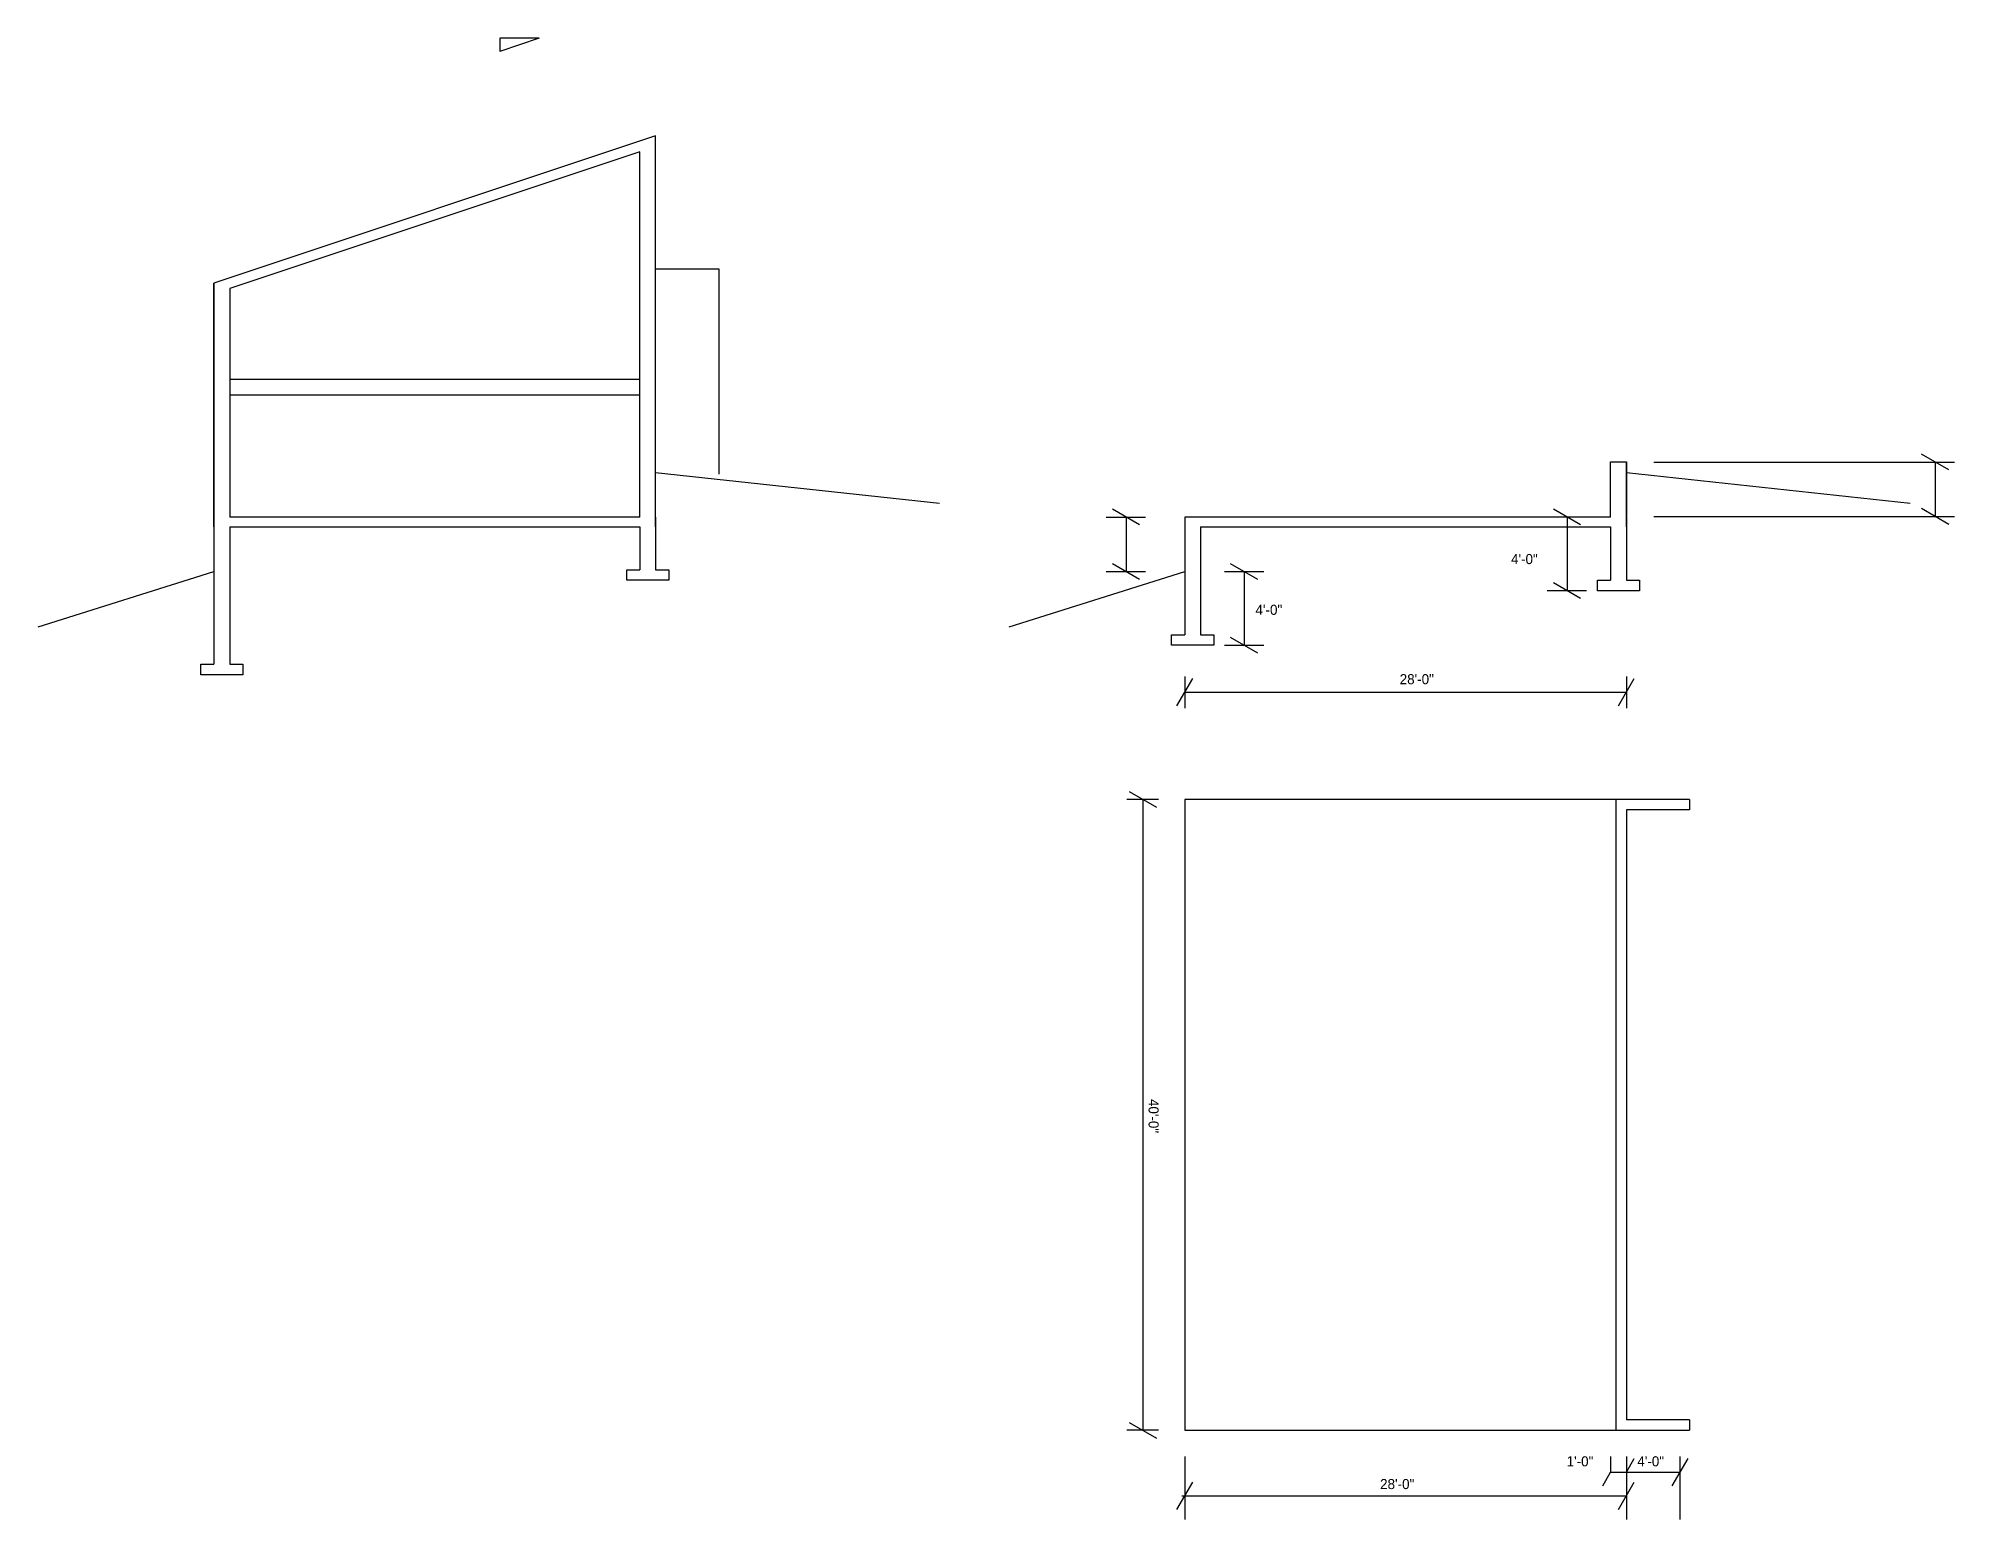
# Model space of a CAD drawing. Header units: inches. Extents: x 683 to 4751, y 1372 to 3815.
# Drawn here: x 2112 to 3570, y 2687 to 3815 of the extents above; entities that cross this region are included whole.
import ezdxf

# ---------------------------------------------------------------- set-up
doc = ezdxf.new("R2010")
doc.units = ezdxf.units.IN
doc.header["$MEASUREMENT"] = 0
doc.layers.add('const', color=253, linetype='Continuous')
doc.layers.add('walls', color=7, linetype='Continuous')

msp = doc.modelspace()

# ---------------------------------------------------------------- texts
at = {"layer": 'const', "char_height": 7.64, "width": 2912.54, "attachment_point": 1}
for s, insert in [('4\'-0"', (3232.1, 3422.2)), ('4\'-0"', (3037.7, 3383.6)), ('28\'-0"', (3147.4, 3330.8)), ('1\'-0"', (3274.4, 2735.7)), ('4\'-0"', (3328.2, 2735.7)), ('28\'-0"', (3132.5, 2718.4))]:
    msp.add_mtext(s, dxfattribs=dict(at, insert=insert))
at = {"layer": 'const', "insert": (2964, 3007.6), "char_height": 7.64, "width": 2912.54, "attachment_point": 1, "rotation": 270}
msp.add_mtext('40\'-0"', dxfattribs=at)

# ---------------------------------------------------------------- linework, layer by layer
msp.add_line((3307.9, 3492.3), (3319.9, 3492.3))
at = {"layer": 'const'}
for p, q in [((2245.3, 3442.8), (2245.3, 3628.3)), ((3319.9, 3492.3), (3319.9, 3450.8)), ((3340.7, 3492.2), (3569.6, 3492.2)), ((3565.1, 3486.2), (3544.4, 3498.2)), ((3554.7, 3492.2), (3554.7, 3450.8)), ((2949.5, 3444.3), (2928.8, 3456.3)), ((3285, 3444.3), (3264.3, 3456.3)), ((3565.1, 3444.8), (3544.4, 3456.8)), ((2924.2, 3450.3), (2954.1, 3450.3)), ((2939.2, 3450.3), (2939.2, 3408.8)), ((3274.7, 3450.3), (3274.7, 3394.3)), ((3340.7, 3450.8), (3569.6, 3450.8)), ((2949.5, 3402.8), (2928.8, 3414.8)), ((3039.5, 3402.8), (3018.7, 3414.8)), ((2924.2, 3408.8), (2954.1, 3408.8)), ((3014.2, 3408.8), (3044, 3408.8)), ((3029.1, 3408.8), (3029.1, 3352.8)), ((3285, 3388.3), (3264.3, 3400.3)), ((3289.6, 3394.3), (3259.7, 3394.3)), ((3039.5, 3346.8), (3018.7, 3358.8)), ((3014.2, 3352.8), (3044, 3352.8)), ((2977.9, 3306.6), (2989.9, 3327.4)), ((2983.9, 3329), (2983.9, 3305)), ((3313.9, 3306.6), (3325.9, 3327.4)), ((3319.9, 3329), (3319.9, 3305)), ((2983.9, 3317), (3319.9, 3317)), ((2941.5, 3241.5), (2962.3, 3229.5)), ((2963.9, 3235.5), (2939.9, 3235.5)), ((2951.9, 3235.5), (2951.9, 2755.5)), ((2941.5, 2761.5), (2962.3, 2749.5)), ((2963.9, 2755.5), (2939.9, 2755.5)), ((2983.9, 2735.5), (2983.9, 2687.5)), ((3307.9, 2735.5), (3307.9, 2723.5)), ((3319.9, 2735.5), (3319.9, 2687.5)), ((3319.9, 2723.5), (3325.9, 2733.9)), ((3354.8, 2713.1), (3366.8, 2733.9)), ((3360.8, 2687.5), (3360.8, 2735.5)), ((2977.9, 2695.1), (2989.9, 2715.9)), ((3301.9, 2713.1), (3307.9, 2723.5)), ((3307.9, 2723.5), (3360.8, 2723.5)), ((3313.9, 2695.1), (3325.9, 2715.9)), ((2981.7, 2705.5), (3319.9, 2705.5))]:
    msp.add_line(p, q, dxfattribs=at)
at = {"layer": 'walls'}
for p, q in [((2492.8, 3814.6), (2462.8, 3804.6)), ((2492.8, 3814.6), (2462.8, 3814.6)), ((2462.8, 3814.6), (2462.8, 3804.6)), ((2581.3, 3740.3), (2245.3, 3628.3)), ((2581.3, 3442.8), (2581.3, 3740.3)), ((2569.3, 3728.3), (2257.3, 3624.3)), ((2569.3, 3450.3), (2569.3, 3728.3)), ((2581.3, 3639.3), (2629.3, 3639.3)), ((2629.3, 3639.3), (2629.3, 3482.9)), ((2245.3, 3628.3), (2245.3, 3442.8)), ((2257.3, 3624.3), (2257.3, 3450.3)), ((2257.3, 3555.3), (2569.3, 3555.3)), ((2257.3, 3543.3), (2569.3, 3543.3)), ((3307.9, 3450.3), (3307.9, 3492.3)), ((3319.9, 3442.8), (3319.9, 3492.2)), ((2581.3, 3442.8), (2581.3, 3484.2)), ((2581.3, 3484.2), (2797.3, 3460.8)), ((3319.9, 3484.2), (3535.9, 3460.8)), ((2245.3, 3442.8), (2245.3, 3430.8)), ((2569.3, 3450.3), (2257.3, 3450.3)), ((2257.3, 3442.8), (2569.3, 3442.8)), ((2257.3, 3442.8), (2257.3, 3338.3)), ((2569.3, 3442.8), (2569.3, 3410.3)), ((2581.3, 3450.3), (2581.3, 3410.3)), ((3307.9, 3450.3), (2983.9, 3450.3)), ((2983.9, 3450.3), (2983.9, 3360.8)), ((2983.9, 3442.8), (2983.9, 3430.8)), ((2995.9, 3442.8), (3307.9, 3442.8)), ((2995.9, 3442.8), (2995.9, 3360.8)), ((3307.9, 3442.8), (3307.9, 3402.3)), ((3319.9, 3450.3), (3319.9, 3402.3)), ((2245.3, 3430.8), (2245.3, 3338.3)), ((2111.6, 3366.8), (2245.3, 3408.8)), ((2559.3, 3402.3), (2559.3, 3410.3)), ((2559.3, 3410.3), (2569.3, 3410.3)), ((2564.3, 3402.3), (2559.3, 3402.3)), ((2569.3, 3402.3), (2564.3, 3402.3)), ((2591.3, 3402.3), (2569.3, 3402.3)), ((2581.3, 3410.3), (2591.3, 3410.3)), ((2591.3, 3410.3), (2591.3, 3402.3)), ((2850.2, 3366.8), (2983.9, 3408.8)), ((3297.9, 3402.3), (3307.9, 3402.3)), ((3297.9, 3394.3), (3297.9, 3402.3)), ((3319.9, 3402.3), (3329.9, 3402.3)), ((3329.9, 3402.3), (3329.9, 3394.3)), ((3302.9, 3394.3), (3297.9, 3394.3)), ((3307.9, 3394.3), (3302.9, 3394.3)), ((3329.9, 3394.3), (3307.9, 3394.3)), ((2973.9, 3352.8), (2973.9, 3360.8)), ((2973.9, 3360.8), (2983.9, 3360.8)), ((2995.9, 3360.8), (3005.9, 3360.8)), ((3005.9, 3360.8), (3005.9, 3352.8)), ((2978.9, 3352.8), (2973.9, 3352.8)), ((2983.9, 3352.8), (2978.9, 3352.8)), ((3005.9, 3352.8), (2983.9, 3352.8)), ((2235.3, 3338.3), (2245.3, 3338.3)), ((2235.3, 3330.3), (2235.3, 3338.3)), ((2240.3, 3330.3), (2235.3, 3330.3)), ((2245.3, 3330.3), (2240.3, 3330.3)), ((2267.3, 3330.3), (2245.3, 3330.3)), ((2257.3, 3338.3), (2267.3, 3338.3)), ((2267.3, 3338.3), (2267.3, 3330.3)), ((2983.9, 3235.5), (2983.9, 2755.5)), ((3367.9, 3235.5), (2983.9, 3235.5)), ((3311.9, 3235.5), (3311.9, 2755.5)), ((3319.9, 3227.5), (3319.9, 2763.5)), ((3367.9, 3227.5), (3319.9, 3227.5)), ((3367.9, 3235.5), (3367.9, 3227.5)), ((3367.9, 2763.5), (3319.9, 2763.5)), ((3367.9, 2763.5), (3367.9, 2755.5)), ((2983.9, 2755.5), (3367.9, 2755.5))]:
    msp.add_line(p, q, dxfattribs=at)

msp.set_redraw_order([(e.dxf.handle, doc.entitydb.next_handle()) for e in msp.query("TEXT MTEXT ATTDEF DIMENSION ARC_DIMENSION")])  # texts and dimensions are drawn at this point

doc.saveas('drawing.dxf')
